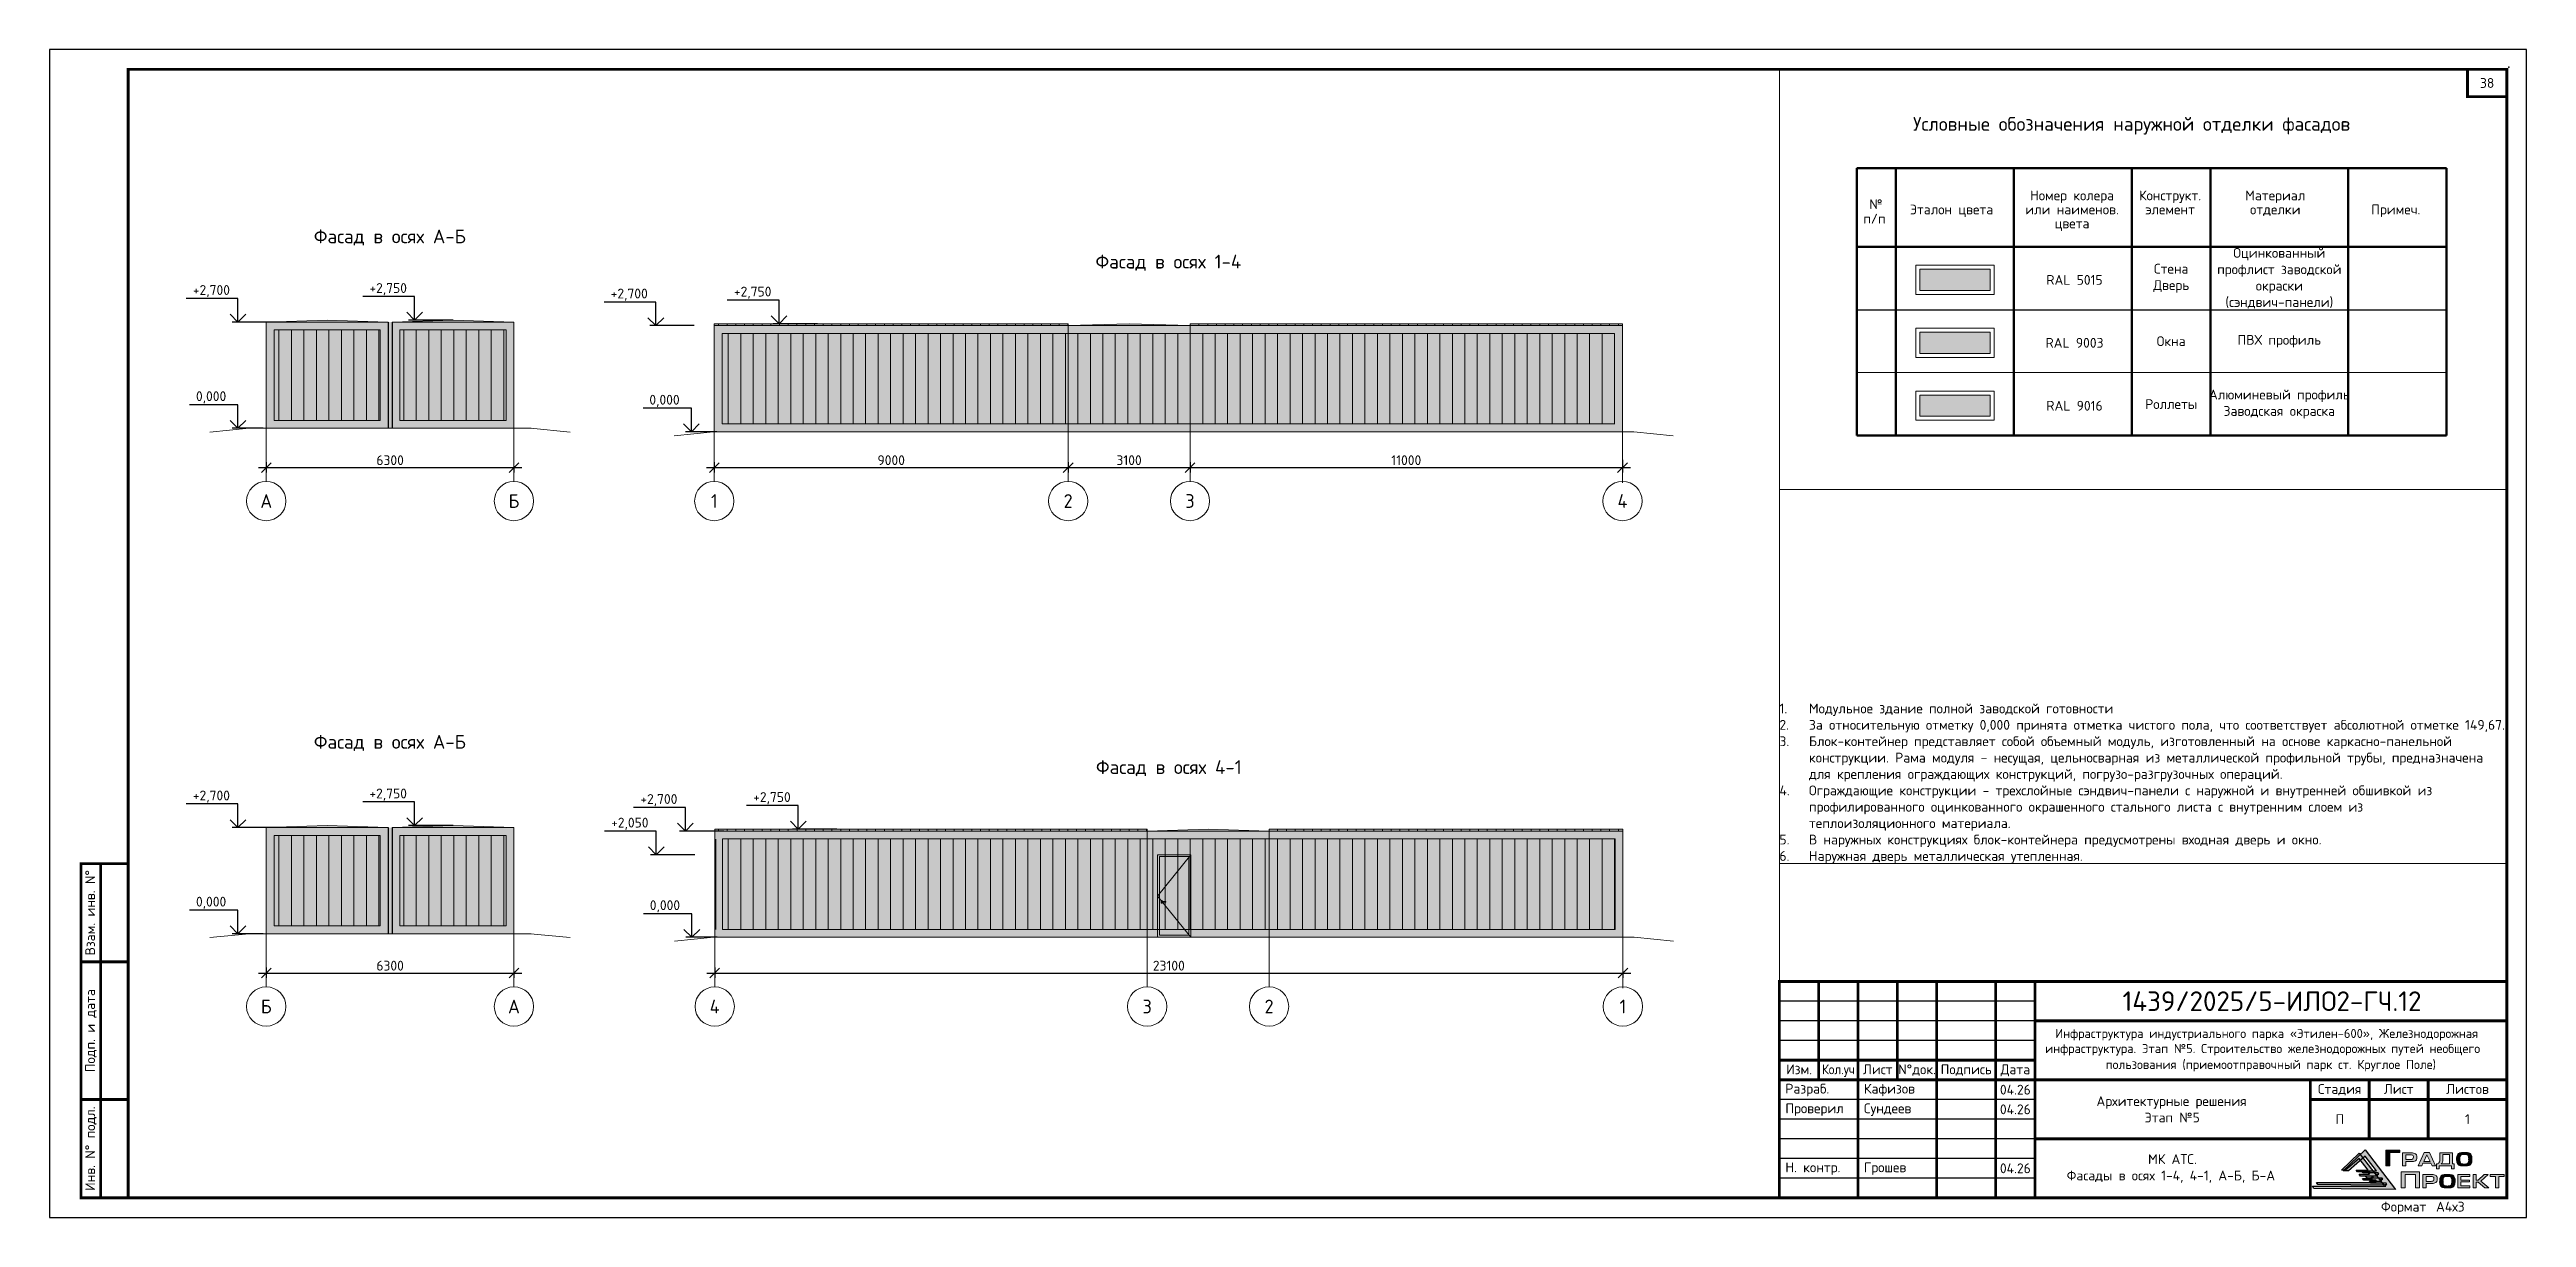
# Paper-space layout '12 мк атс' of a CAD drawing. Header units: millimetres. Extents: x -84 to 546, y 72 to 369.
# The model-space entities are those that its viewports show. They can reach past a viewport. Long polylines and large blocks are cut down to what shows.
import ezdxf
from ezdxf.enums import TextEntityAlignment as Align

# ---------------------------------------------------------------- set-up
doc = ezdxf.new("R2010")
doc.units = ezdxf.units.MM
doc.linetypes.add('HIDDEN', pattern=[0.375, 0.25, -0.125])
doc.linetypes.add('осевая2', pattern=[28.575, 19.05, -3.175, 3.175, -3.175])
doc.layers.get('Defpoints').update_dxf_attribs({"color": 3})
for name, color, linetype in [('1', 7, 'Continuous'), ('ГрП_Рамка_ДинамическийФормат', 7, 'Continuous'), ('ПП_Рамка_ДинамическийФормат', 7, 'Continuous'), ('ТХ размеры', 7, 'Continuous')]:
    doc.layers.add(name, color=color, linetype=linetype)
for name, color, linetype, lineweight in [('7.1.Экспликация', 7, 'Continuous', 60), ('второстепенные', 7, 'Continuous', 25), ('двери', 7, 'Continuous', 25), ('Дополнительная', 7, 'Continuous', 18), ('оси', 7, 'осевая2', 13), ('основная', 7, 'Continuous', 50), ('отметки', 7, 'Continuous', 18), ('размеры', 7, 'Continuous', 18), ('текст', 7, 'Continuous', 20), ('тонкая', 7, 'Continuous', 20), ('штриховка', 7, 'Continuous', 9)]:
    doc.layers.add(name, color=color, linetype=linetype, lineweight=lineweight)
doc.styles.add('GOST-2.304_Type-B', font='GOST Common.ttf')
doc.styles.add('ISOCPEUR', font='isocpeur.ttf')
doc.styles.add('ГОСТ 2.304', font='isocpeur.ttf')
doc.styles.add('СПДС', font='isocpeur.ttf')
doc.dimstyles.new('СПДС', dxfattribs={"dimscale": 50, "dimtxt": 2.5, "dimasz": 2.5, "dimexe": 1.25, "dimexo": 0.625, "dimtad": 1, "dimdec": 0, "dimrnd": 0.001, "dimtxsty": 'ГОСТ 2.304', "dimblk": 'OBLIQUE', "dimcen": 2.5, "dimdle": 2, "dimadec": 0, "dimazin": 2, "dimtfac": 0.75, "dimtdec": 0, "dimtmove": 1, "dimatfit": 3, "dimfxl": 1, "dimtolj": 1, "dimarcsym": 1})
pattern_1 = [(90, (-4445.84, 0), (-317.5, 0), [])]

psp = doc.layouts.new('12 мк атс')

# ---------------------------------------------------------------- texts
at = {"layer": 'текст', "lineweight": 20, "insert": (355.6, 162.29), "char_height": 2.5, "width": 182.5563, "attachment_point": 7, "style": 'ГОСТ 2.304'}
psp.add_mtext('\\pi-7.5,l7.5,t7.5;1.^IМодульное здание {\\A1;полной заводской готовности\\P}2.^IЗа относительную отметку 0,000 принята отметка чистого пола, что соответствует абсолютной отметке 149,67.\\P3.^IБлок-контейнер представляет собой объемный модуль, изготовленный на основе каркасно-панельной  конструкции. Рама модуля - несущая, цельносварная из металлической профильной трубы, предназначена  для крепления ограждающих конструкций, погрузо-разгрузочных операций. \\P4.^IОграждающие конструкции - трехслойные сэндвич-панели с наружной и внутренней обшивкой из профилированного оцинкованного окрашенного стального листа с внутренним слоем из  теплоизоляционного материала. \\P5.^IВ наружных конструкциях блок-контейнера предусмотрены входная дверь и окно. \\P6.^IНаружная дверь металлическая утепленная.  ', dxfattribs=at)
at = {"layer": 'текст', "lineweight": 20, "ltscale": 100, "char_height": 2.5, "width": 10, "attachment_point": 5, "style": 'ГОСТ 2.304'}
for insert in [(415.6, 104.79), (415.6, 99.79), (415.6, 84.79)]:
    psp.add_mtext('04.26', dxfattribs=dict(at, insert=insert))

msp = doc.modelspace()

# ---------------------------------------------------------------- texts
at = {"lineweight": 20, "ltscale": 100, "char_height": 250, "attachment_point": 5, "style": 'ГОСТ 2.304'}
for s, insert, width in [('Оцинкованный профлист заводской окраски (сэндвич-панели)', (4098518, 3971395.6), 3500), ('Стена\\PДверь', (4095768, 3971395.6), 2000), ('Окна', (4095768, 3969795.6), 2000), ('ПВХ профиль', (4098518, 3969795.6), 3500), ('Алюминевый профиль\\PЗаводская окраска', (4098518, 3968195.6), 3500), ('Роллеты', (4095768, 3968195.6), 2000)]:
    msp.add_mtext(s, dxfattribs=dict(at, insert=insert, width=width))
at = {"layer": 'текст', "ltscale": 100, "style": 'ГОСТ 2.304'}
for s, height, p in [('Условные обозначения наружной отделки фасадов', 350, (4094760.7, 3975320.3)), ('Номер колера', 250, (4093245.3, 3973502)), ('Конструкт.', 250, (4095740, 3973502)), ('Материал', 250, (4098414.1, 3973502)), ('п/п', 250, (4088218.3, 3972911)), ('№', 250, (4088260.2, 3973279.1)), ('Эталон цвета', 250, (4090181.5, 3973145.2)), ('или наименов.', 250, (4093245.3, 3973145.2)), ('цвета', 250, (4093245.3, 3972790.4)), ('элемент', 250, (4095740, 3973145.2)), ('отделки', 250, (4098414.1, 3973145.2)), ('Примеч.', 250, (4101480.2, 3973145.2)), ('RAL 5015', 250, (4093309, 3971354)), ('RAL 9003', 250, (4093309, 3969754)), ('RAL 9016', 250, (4093309, 3968154))]:
    msp.add_text(s, height=height, dxfattribs=at).set_placement(p, align=Align.MIDDLE_CENTER)
at = {"layer": 'текст', "style": 'ГОСТ 2.304'}
for s, p in [('Фасад в осях А-Б', (3875686, 3894512.8)), ('Фасад в осях 1-4', (3895486.9, 3893870.1)), ('Фасад в осях А-Б', (3875686, 3881658.7)), ('Фасад в осях 4-1', (3895498, 3881016))]:
    msp.add_text(s, height=350, dxfattribs=at).set_placement(p, align=Align.MIDDLE_CENTER)
at = {"layer": 'текст', "linetype": 'Continuous', "lineweight": 25, "ltscale": 100, "char_height": 250, "attachment_point": 1, "style": 'ГОСТ 2.304'}
for s, insert, width in [('+2,700', (3870674.4, 3893274.1), 1155.525), ('+2,750', (3875165, 3893324.1), 1155.525), ('+2,700', (3881302.2, 3893183.8), 1155.525), ('+2,750', (3884436.3, 3893233.8), 1155.525), ('0,000', (3870753.7, 3890574.1), 1076.228), ('0,000', (3882285.7, 3890483.8), 1076.228), ('+2,700', (3870674.4, 3880420.1), 1155.525), ('+2,750', (3875165, 3880470.1), 1155.525), ('+2,700', (3882055.7, 3880329.8), 1155.525), ('+2,750', (3884926.1, 3880379.8), 1155.525), ('+2,050', (3881313.3, 3879729.8), 1155.525), ('0,000', (3870753.7, 3877720.1), 1076.228), ('0,000', (3882296.8, 3877629.8), 1076.228)]:
    msp.add_mtext(s, dxfattribs=dict(at, insert=insert, width=width))
at = {"layer": 'ТХ размеры', "style": 'GOST-2.304_Type-B'}
for s, p in [('А', (3872541.5, 3887783.1)), ('Б', (3878841.5, 3887783.1)), ('1', (3883936.9, 3887783.1)), ('2', (3892936.9, 3887783.1)), ('3', (3896036.9, 3887783.1)), ('4', (3907036.9, 3887783.1)), ('Б', (3872541.5, 3874929.1)), ('А', (3878841.5, 3874929.1)), ('4', (3883948, 3874929.1)), ('3', (3894948, 3874929.1)), ('2', (3898048, 3874929.1)), ('1', (3907048, 3874929.1))]:
    msp.add_text(s, height=350, dxfattribs=at).set_placement(p, align=Align.MIDDLE_CENTER)

# ---------------------------------------------------------------- blocks, each defined once
blk = doc.blocks.new('*U31')
at = {"layer": 'ПП_Рамка_ДинамическийФормат', "linetype": 'Continuous', "lineweight": 30, "true_color": 0x0c6001}
h = blk.add_hatch(color=88, dxfattribs=at)
h.dxf.hatch_style = 1
h.paths.add_polyline_path([(583.4, 11.89), (588.95, 17.21), (596.72, 7.1), (575.95, 7.34), (575.59, 7.93), (594.24, 7.93), (593.87, 8.41), (594.5, 8.41), (594.28, 8.69), (590.46, 8.69), (590.04, 9.24), (593.23, 9.24), (592.86, 9.72), (593.49, 9.73), (593.27, 10), (589.47, 10), (589.04, 10.56), (592.22, 10.56), (591.86, 11.03), (592.48, 11.04), (592.26, 11.33), (588.45, 11.32), (588.02, 11.87), (591.84, 11.88), (588.98, 15.58), (584.72, 11.89)])
at = {"layer": 'ПП_Рамка_ДинамическийФормат', "linetype": 'Continuous', "lineweight": 30, "true_color": 0x033c8c}
h = blk.add_hatch(color=156, dxfattribs=at)
h.dxf.hatch_style = 1
h.paths.add_polyline_path([(582.93, 12.05), (587.41, 16.35), (593.69, 8.19), (576.92, 8.38), (576.62, 8.85), (591.68, 8.85), (591.39, 9.24), (591.89, 9.24), (591.72, 9.47), (588.63, 9.47), (588.29, 9.91), (590.87, 9.91), (590.57, 10.3), (591.08, 10.3), (590.9, 10.53), (587.83, 10.53), (587.48, 10.98), (590.05, 10.98), (589.76, 11.36), (590.26, 11.36), (590.08, 11.6), (587.01, 11.59), (586.66, 12.04), (589.74, 12.04), (587.44, 15.03), (584, 12.05)])
at = {"layer": 'ПП_Рамка_ДинамическийФормат', "linetype": 'Continuous', "lineweight": 0, "true_color": 0x033c8c}
h = blk.add_hatch(color=156, dxfattribs=at)
h.dxf.hatch_style = 1
h.paths.add_polyline_path([(594.23, 13.1), (595.23, 13.1), (595.23, 16.53), (597.8, 16.53), (597.8, 17.14), (594.23, 17.14)])
h = blk.add_hatch(color=156, dxfattribs=at)
h.dxf.hatch_style = 1
h.paths.add_polyline_path([(601.81, 16.19, 0.129761), (600.77, 16.46), (598.48, 16.46), (598.48, 13.1), (599.33, 13.1), (599.33, 14.21), (600.8, 14.21, 0.148195), (601.76, 14.43, 0.229809), (602.12, 15.01), (602.12, 15.6, 0.271278)])
h.paths.add_polyline_path([(599.32, 15.95), (600.58, 15.95, -0.094959), (600.98, 15.88, -0.198887), (601.19, 15.68, -0.099141), (601.26, 15.31, -0.182798), (601.11, 14.9, -0.188884), (600.82, 14.74, -0.015492), (600.55, 14.72), (599.32, 14.72)], flags=16)
h.paths.add_polyline_path([(605.32, 16.48), (604.01, 16.48), (602.49, 13.1), (603.39, 13.1), (603.65, 13.79), (605.68, 13.79), (605.99, 13.1), (606.83, 13.1)])
h.paths.add_polyline_path([(604.67, 15.96), (605.5, 14.23), (603.87, 14.23)], flags=16)
h.paths.add_polyline_path([(611.21, 16.47), (607.94, 16.47), (607.94, 14.64, -0.224), (607.59, 13.73), (607.48, 13.62), (607.13, 13.62), (607.13, 12.35), (607.83, 12.35), (607.83, 13.1), (610.91, 13.1), (610.91, 12.36), (611.64, 12.36), (611.64, 13.62), (611.21, 13.62)])
h.paths.add_polyline_path([(608.73, 15.97), (610.42, 15.97), (610.42, 13.6), (608.33, 13.6), (608.34, 13.66), (608.41, 13.69), (608.48, 13.76, 0.193412), (608.73, 14.4)], flags=16)
h.paths.add_polyline_path([(602.77, 11.58), (598.11, 11.58), (598.11, 7.56), (599.13, 7.56), (599.13, 10.93), (601.75, 10.93), (601.75, 7.56), (602.77, 7.56)])
h.paths.add_polyline_path([(607.29, 9.47), (607.29, 10.05, 0.311605), (607.01, 10.64, 0.129761), (605.97, 10.91), (603.68, 10.91), (603.68, 7.56), (604.53, 7.56), (604.53, 8.66), (606, 8.66, 0.148195), (606.96, 8.89, 0.267677)])
h.paths.add_polyline_path([(604.53, 10.41), (605.78, 10.41, -0.094959), (606.19, 10.33, -0.198887), (606.4, 10.13, -0.099141), (606.47, 9.76, -0.182798), (606.32, 9.35, -0.188884), (606.03, 9.2, -0.015492), (605.76, 9.18), (604.53, 9.18)], flags=16)
h.paths.add_polyline_path([(615.51, 9.48), (613.33, 9.48), (613.33, 10.41), (615.61, 10.41), (615.61, 10.91), (612.53, 10.91), (612.53, 7.56), (615.61, 7.56), (615.61, 8.01), (613.33, 8.01), (613.33, 9.04), (615.51, 9.04)])
h.paths.add_polyline_path([(617.25, 10.91), (616.45, 10.91), (616.45, 7.56), (617.25, 7.56), (617.25, 9), (617.73, 9), (619.41, 7.56), (620.42, 7.56), (618.4, 9.26), (620.26, 10.91), (619.28, 10.91), (617.72, 9.5), (617.25, 9.5)])
h.paths.add_polyline_path([(622.96, 10.4), (624.32, 10.4), (624.32, 10.91), (620.79, 10.91), (620.79, 10.4), (622.15, 10.4), (622.15, 7.56), (622.96, 7.56)])
h = blk.add_hatch(color=156, dxfattribs=at)
h.dxf.hatch_style = 1
edge = h.paths.add_edge_path()
edge.add_spline(control_points=[(614.18, 13.1), (614.31, 13.1), (614.55, 13.1), (614.88, 13.12), (615.17, 13.17), (615.43, 13.26), (615.66, 13.35), (615.86, 13.54), (616.04, 13.82), (616.16, 14.32), (616.15, 14.7), (616.14, 14.94), (616.14, 15.1), (616.14, 15.39), (616.04, 15.79), (615.86, 16.07), (615.66, 16.26), (615.43, 16.36), (615.17, 16.45), (614.88, 16.5), (614.55, 16.51), (614.31, 16.51), (614.18, 16.51), (614.05, 16.51), (613.82, 16.51), (613.49, 16.5), (613.2, 16.45), (612.94, 16.36), (612.71, 16.26), (612.51, 16.07), (612.33, 15.79), (612.23, 15.39), (612.23, 15.1), (612.23, 14.94), (612.22, 14.7), (612.21, 14.32), (612.33, 13.82), (612.51, 13.54), (612.71, 13.35), (612.94, 13.26), (613.2, 13.17), (613.49, 13.12), (613.82, 13.1), (614.05, 13.1), (614.18, 13.1)], knot_values=[0, 0, 0, 0, 0.392432, 0.709081, 0.998708, 1.278127, 1.53821, 1.728059, 2.110629, 2.5013, 3.242256, 3.242256, 3.242256, 3.711066, 4.101736, 4.484307, 4.674156, 4.934238, 5.213657, 5.503284, 5.819934, 6.212366, 6.212366, 6.212366, 6.590896, 6.907546, 7.197173, 7.476592, 7.736674, 7.926524, 8.309094, 8.699764, 9.168574, 9.168574, 9.168574, 9.90953, 10.300201, 10.682771, 10.87262, 11.132703, 11.412122, 11.701749, 12.018398, 12.396929, 12.396929, 12.396929, 12.396929], degree=3, periodic=0)
edge = h.paths.add_edge_path(flags=16)
edge.add_spline(control_points=[(613.07, 14.94), (613.07, 14.88), (613.07, 14.8), (613.07, 14.81), (613.07, 14.69), (613.06, 14.48), (613.1, 14.21), (613.14, 14), (613.23, 13.87), (613.29, 13.75), (613.41, 13.68), (613.54, 13.61), (613.7, 13.6), (613.89, 13.59), (614.04, 13.58), (614.15, 13.58), (614.18, 13.58), (614.22, 13.58), (614.32, 13.58), (614.48, 13.59), (614.66, 13.6), (614.83, 13.61), (614.96, 13.68), (615.07, 13.74), (615.14, 13.87), (615.22, 13.99), (615.27, 14.2), (615.31, 14.47), (615.3, 14.69), (615.3, 14.81), (615.3, 14.93), (615.31, 15.14), (615.27, 15.41), (615.23, 15.62), (615.14, 15.75), (615.07, 15.87), (614.96, 15.93), (614.83, 16), (614.66, 16.01), (614.48, 16.02), (614.32, 16.03), (614.22, 16.03), (614.19, 16.03), (614.15, 16.03), (614.05, 16.03), (613.89, 16.02), (613.71, 16.01), (613.54, 16), (613.41, 15.93), (613.3, 15.87), (613.23, 15.75), (613.15, 15.62), (613.1, 15.41), (613.06, 15.14), (613.07, 15), (613.07, 14.94)], knot_values=[0, 0, 0, 0, 1, 2, 3, 4, 5, 6, 7, 8, 9, 10, 11, 12, 13, 14, 15, 16, 17, 18, 19, 20, 21, 22, 23, 24, 25, 26, 27, 28, 29, 30, 31, 32, 33, 34, 35, 36, 37, 38, 39, 40, 41, 42, 43, 44, 45, 46, 47, 48, 49, 50, 51, 52, 53, 53, 53, 53], degree=3, periodic=0)
h = blk.add_hatch(color=156, dxfattribs=at)
h.dxf.hatch_style = 1
edge = h.paths.add_edge_path()
edge.add_spline(control_points=[(609.88, 7.56), (610.01, 7.56), (610.25, 7.56), (610.58, 7.56), (610.87, 7.58), (611.14, 7.67), (611.36, 7.76), (611.57, 7.96), (611.74, 8.23), (611.86, 8.73), (611.85, 9.11), (611.85, 9.36), (611.85, 9.51), (611.85, 9.8), (611.74, 10.21), (611.57, 10.48), (611.36, 10.68), (611.14, 10.77), (610.87, 10.86), (610.58, 10.91), (610.25, 10.91), (610.01, 10.91), (609.88, 10.91), (609.76, 10.91), (609.52, 10.91), (609.2, 10.91), (608.9, 10.86), (608.64, 10.77), (608.41, 10.68), (608.21, 10.48), (608.04, 10.21), (607.93, 9.8), (607.93, 9.51), (607.93, 9.36), (607.92, 9.11), (607.91, 8.73), (608.04, 8.23), (608.21, 7.96), (608.41, 7.76), (608.64, 7.67), (608.9, 7.58), (609.2, 7.56), (609.52, 7.56), (609.76, 7.56), (609.88, 7.56)], knot_values=[0, 0, 0, 0, 0.392432, 0.709081, 0.998708, 1.278127, 1.53821, 1.728059, 2.110629, 2.5013, 3.242256, 3.242256, 3.242256, 3.711066, 4.101736, 4.484307, 4.674156, 4.934238, 5.213657, 5.503284, 5.819934, 6.212366, 6.212366, 6.212366, 6.590896, 6.907546, 7.197173, 7.476592, 7.736674, 7.926524, 8.309094, 8.699764, 9.168574, 9.168574, 9.168574, 9.90953, 10.300201, 10.682771, 10.87262, 11.132703, 11.412122, 11.701749, 12.018398, 12.396929, 12.396929, 12.396929, 12.396929], degree=3, periodic=0)
edge = h.paths.add_edge_path(flags=16)
edge.add_spline(control_points=[(608.77, 9.35), (608.78, 9.3), (608.78, 9.22), (608.78, 9.22), (608.77, 9.11), (608.77, 8.89), (608.81, 8.62), (608.85, 8.41), (608.93, 8.28), (609, 8.16), (609.11, 8.1), (609.24, 8.03), (609.41, 8.02), (609.59, 8), (609.75, 8), (609.85, 8), (609.89, 8), (609.92, 8), (610.03, 8), (610.19, 8), (610.37, 8.01), (610.53, 8.02), (610.66, 8.09), (610.78, 8.16), (610.85, 8.28), (610.93, 8.4), (610.97, 8.61), (611.01, 8.88), (611.01, 9.1), (611, 9.22), (611.01, 9.34), (611.01, 9.55), (610.97, 9.82), (610.93, 10.03), (610.85, 10.16), (610.78, 10.28), (610.67, 10.34), (610.53, 10.42), (610.37, 10.42), (610.19, 10.44), (610.03, 10.44), (609.93, 10.44), (609.89, 10.44), (609.85, 10.44), (609.75, 10.44), (609.59, 10.44), (609.41, 10.42), (609.25, 10.41), (609.11, 10.34), (609, 10.28), (608.93, 10.16), (608.85, 10.03), (608.81, 9.82), (608.77, 9.55), (608.77, 9.41), (608.77, 9.35)], knot_values=[0, 0, 0, 0, 1, 2, 3, 4, 5, 6, 7, 8, 9, 10, 11, 12, 13, 14, 15, 16, 17, 18, 19, 20, 21, 22, 23, 24, 25, 26, 27, 28, 29, 30, 31, 32, 33, 34, 35, 36, 37, 38, 39, 40, 41, 42, 43, 44, 45, 46, 47, 48, 49, 50, 51, 52, 53, 53, 53, 53], degree=3, periodic=0)
at = {"layer": 'ПП_Рамка_ДинамическийФормат'}
blk.add_lwpolyline([(0, 0), (630, 0), (630, 297), (0, 297)], close=True, dxfattribs=at)
at = {"layer": 'ПП_Рамка_ДинамическийФормат', "const_width": 0.7}
for points in [[(20, 5), (625, 5), (625, 292), (20, 292)], [(625, 285), (625, 292), (615, 292), (615, 285)], [(8, 5), (20, 5), (20, 90), (8, 90)], [(440, 60), (440, 5), (625, 5), (625, 60)]]:
    blk.add_lwpolyline(points, close=True, dxfattribs=at)
for points in [[(13, 5), (13, 90)], [(20, 65), (8, 65)], [(450, 60), (450, 35)], [(460, 60), (460, 5)], [(470, 60), (470, 35)], [(480, 60), (480, 5)], [(495, 60), (495, 5)], [(505, 60), (505, 5)], [(505, 50), (625, 50)], [(505, 40), (440, 40)], [(505, 35), (440, 35)], [(505, 35), (625, 35)], [(575, 35), (575, 5)], [(590, 35), (590, 20)], [(605, 35), (605, 20)], [(20, 30), (8, 30)], [(625, 30), (575, 30)], [(505, 20), (625, 20)]]:
    blk.add_lwpolyline(points, dxfattribs=at)
at = {"layer": 'ПП_Рамка_ДинамическийФормат'}
for points in [[(505, 55), (440, 55)], [(505, 50), (440, 50)], [(505, 45), (440, 45)], [(505, 30), (440, 30)], [(505, 25), (440, 25)], [(505, 20), (440, 20)], [(505, 15), (440, 15)], [(505, 10), (440, 10)]]:
    blk.add_lwpolyline(points, dxfattribs=at)
at = {"layer": 'ПП_Рамка_ДинамическийФормат', "color": 88, "linetype": 'Continuous', "lineweight": 30, "true_color": 0x0c6001}
blk.add_lwpolyline([(583.4, 11.89), (588.95, 17.21), (596.72, 7.1), (575.95, 7.34), (575.59, 7.93), (594.24, 7.93), (593.87, 8.41), (594.5, 8.41), (594.28, 8.69), (590.46, 8.69), (590.04, 9.24), (593.23, 9.24), (592.86, 9.72), (593.49, 9.73), (593.27, 10), (589.47, 10), (589.04, 10.56), (592.22, 10.56), (591.86, 11.03), (592.48, 11.04), (592.26, 11.33), (588.45, 11.32), (588.02, 11.87), (591.84, 11.88), (588.98, 15.58), (584.72, 11.89)], close=True, dxfattribs=at)
at = {"layer": 'ПП_Рамка_ДинамическийФормат', "color": 7, "linetype": 'Continuous', "lineweight": 30, "true_color": 0xffffff}
blk.add_lwpolyline([(582.93, 12.05), (587.41, 16.35), (593.69, 8.19), (576.92, 8.38), (576.62, 8.85), (591.68, 8.85), (591.39, 9.24), (591.89, 9.24), (591.72, 9.47), (588.63, 9.47), (588.29, 9.91), (590.87, 9.91), (590.57, 10.3), (591.08, 10.3), (590.9, 10.53), (587.83, 10.53), (587.48, 10.98), (590.05, 10.98), (589.76, 11.36), (590.26, 11.36), (590.08, 11.6), (587.01, 11.59), (586.66, 12.04), (589.74, 12.04), (587.44, 15.03), (584, 12.05)], close=True, dxfattribs=at)
at = {"layer": 'ПП_Рамка_ДинамическийФормат', "color": 156, "linetype": 'Continuous', "lineweight": 0, "true_color": 0x033c8c}
blk.add_lwpolyline([(594.23, 13.1), (594.23, 17.14), (597.8, 17.14), (597.8, 16.53), (595.23, 16.53), (595.23, 13.1), (594.23, 13.1)], dxfattribs=at)
for points in [[(598.48, 13.1), (598.48, 16.46), (600.77, 16.46, -0.129761), (601.81, 16.19, -0.271278), (602.12, 15.6), (602.12, 15.01, -0.229809), (601.76, 14.43, -0.148195), (600.8, 14.21), (599.33, 14.21), (599.33, 13.1), (598.48, 13.1)], [(607.94, 16.47), (611.21, 16.47), (611.21, 13.62), (611.64, 13.62), (611.64, 12.36), (610.91, 12.36), (610.91, 13.1), (607.83, 13.1), (607.83, 12.35), (607.13, 12.35), (607.13, 13.62), (607.48, 13.62), (607.59, 13.73, 0.224), (607.94, 14.64), (607.94, 16.47)], [(603.68, 7.56), (603.68, 10.91), (605.97, 10.91, -0.129761), (607.01, 10.64, -0.311605), (607.29, 10.05), (607.29, 9.47, -0.267677), (606.96, 8.89, -0.148195), (606, 8.66), (604.53, 8.66), (604.53, 7.56), (603.68, 7.56)]]:
    blk.add_lwpolyline(points, format="xyb", dxfattribs=at)
for points in [[(599.32, 15.95), (600.58, 15.95, -0.094959), (600.98, 15.88, -0.198887), (601.19, 15.68, -0.099141), (601.26, 15.31, -0.182798), (601.11, 14.9, -0.188884), (600.82, 14.74, -0.015492), (600.55, 14.72), (599.32, 14.72), (599.32, 15.95)], [(608.73, 15.97), (610.42, 15.97), (610.42, 13.6), (608.33, 13.6), (608.34, 13.66), (608.41, 13.69), (608.48, 13.76, 0.193412), (608.73, 14.4), (608.73, 15.97)], [(604.53, 10.41), (605.78, 10.41, -0.094959), (606.19, 10.33, -0.198887), (606.4, 10.13, -0.099141), (606.47, 9.76, -0.182798), (606.32, 9.35, -0.188884), (606.03, 9.2, -0.015492), (605.76, 9.18), (604.53, 9.18), (604.53, 10.41)]]:
    blk.add_lwpolyline(points, format="xyb", close=True, dxfattribs=at)
for points in [[(602.49, 13.1), (604.01, 16.48), (605.32, 16.48), (606.83, 13.1), (605.99, 13.1), (605.68, 13.79), (603.65, 13.79), (603.39, 13.1)], [(603.87, 14.23), (605.5, 14.23), (604.67, 15.96), (603.87, 14.23)], [(602.77, 7.56), (602.77, 11.58), (598.11, 11.58), (598.11, 7.56), (599.13, 7.56), (599.13, 10.93), (601.75, 10.93), (601.75, 7.56)], [(612.53, 10.91), (612.53, 7.56), (615.61, 7.56), (615.61, 8.01), (613.33, 8.01), (613.33, 9.04), (615.51, 9.04), (615.51, 9.48), (613.33, 9.48), (613.33, 10.41), (615.61, 10.41), (615.61, 10.91)], [(616.45, 10.91), (617.25, 10.91), (617.25, 9.5), (617.72, 9.5), (619.28, 10.91), (620.26, 10.91), (618.4, 9.26), (620.42, 7.56), (619.41, 7.56), (617.73, 9), (617.25, 9), (617.25, 7.56), (616.45, 7.56)], [(622.15, 7.56), (622.15, 10.4), (620.79, 10.4), (620.79, 10.91), (624.32, 10.91), (624.32, 10.4), (622.96, 10.4), (622.96, 7.56)]]:
    blk.add_lwpolyline(points, close=True, dxfattribs=at)
for points in [[(614.18, 13.1), (614.31, 13.1), (614.55, 13.1), (614.88, 13.12), (615.17, 13.17), (615.43, 13.26), (615.66, 13.35), (615.86, 13.54), (616.04, 13.82), (616.16, 14.32), (616.15, 14.7), (616.14, 14.94), (616.14, 15.1), (616.14, 15.39), (616.04, 15.79), (615.86, 16.07), (615.66, 16.26), (615.43, 16.36), (615.17, 16.45), (614.88, 16.5), (614.55, 16.51), (614.31, 16.51), (614.18, 16.51), (614.05, 16.51), (613.82, 16.51), (613.49, 16.5), (613.2, 16.45), (612.94, 16.36), (612.71, 16.26), (612.51, 16.07), (612.33, 15.79), (612.23, 15.39), (612.23, 15.1), (612.23, 14.94), (612.22, 14.7), (612.21, 14.32), (612.33, 13.82), (612.51, 13.54), (612.71, 13.35), (612.94, 13.26), (613.2, 13.17), (613.49, 13.12), (613.82, 13.1), (614.05, 13.1), (614.18, 13.1)], [(609.88, 7.56), (610.01, 7.56), (610.25, 7.56), (610.58, 7.56), (610.87, 7.58), (611.14, 7.67), (611.36, 7.76), (611.57, 7.96), (611.74, 8.23), (611.86, 8.73), (611.85, 9.11), (611.85, 9.36), (611.85, 9.51), (611.85, 9.8), (611.74, 10.21), (611.57, 10.48), (611.36, 10.68), (611.14, 10.77), (610.87, 10.86), (610.58, 10.91), (610.25, 10.91), (610.01, 10.91), (609.88, 10.91), (609.76, 10.91), (609.52, 10.91), (609.2, 10.91), (608.9, 10.86), (608.64, 10.77), (608.41, 10.68), (608.21, 10.48), (608.04, 10.21), (607.93, 9.8), (607.93, 9.51), (607.93, 9.36), (607.92, 9.11), (607.91, 8.73), (608.04, 8.23), (608.21, 7.96), (608.41, 7.76), (608.64, 7.67), (608.9, 7.58), (609.2, 7.56), (609.52, 7.56), (609.76, 7.56), (609.88, 7.56)]]:
    blk.add_open_spline(points, degree=3, knots=[0, 0, 0, 0, 0.392432, 0.709081, 0.998708, 1.278127, 1.53821, 1.728059, 2.110629, 2.5013, 3.242256, 3.242256, 3.242256, 3.711066, 4.101736, 4.484307, 4.674156, 4.934238, 5.213657, 5.503284, 5.819934, 6.212366, 6.212366, 6.212366, 6.590896, 6.907546, 7.197173, 7.476592, 7.736674, 7.926524, 8.309094, 8.699764, 9.168574, 9.168574, 9.168574, 9.90953, 10.300201, 10.682771, 10.87262, 11.132703, 11.412122, 11.701749, 12.018398, 12.396929, 12.396929, 12.396929, 12.396929], dxfattribs=at)
for points in [[(613.07, 14.94), (613.07, 14.88), (613.07, 14.8), (613.07, 14.81), (613.07, 14.69), (613.06, 14.48), (613.1, 14.21), (613.14, 14), (613.23, 13.87), (613.29, 13.75), (613.41, 13.68), (613.54, 13.61), (613.7, 13.6), (613.89, 13.59), (614.04, 13.58), (614.15, 13.58), (614.18, 13.58), (614.22, 13.58), (614.32, 13.58), (614.48, 13.59), (614.66, 13.6), (614.83, 13.61), (614.96, 13.68), (615.07, 13.74), (615.14, 13.87), (615.22, 13.99), (615.27, 14.2), (615.31, 14.47), (615.3, 14.69), (615.3, 14.81), (615.3, 14.93), (615.31, 15.14), (615.27, 15.41), (615.23, 15.62), (615.14, 15.75), (615.07, 15.87), (614.96, 15.93), (614.83, 16), (614.66, 16.01), (614.48, 16.02), (614.32, 16.03), (614.22, 16.03), (614.19, 16.03), (614.15, 16.03), (614.05, 16.03), (613.89, 16.02), (613.71, 16.01), (613.54, 16), (613.41, 15.93), (613.3, 15.87), (613.23, 15.75), (613.15, 15.62), (613.1, 15.41), (613.06, 15.14), (613.07, 15), (613.07, 14.94)], [(608.77, 9.35), (608.78, 9.3), (608.78, 9.22), (608.78, 9.22), (608.77, 9.11), (608.77, 8.89), (608.81, 8.62), (608.85, 8.41), (608.93, 8.28), (609, 8.16), (609.11, 8.1), (609.24, 8.03), (609.41, 8.02), (609.59, 8), (609.75, 8), (609.85, 8), (609.89, 8), (609.92, 8), (610.03, 8), (610.19, 8), (610.37, 8.01), (610.53, 8.02), (610.66, 8.09), (610.78, 8.16), (610.85, 8.28), (610.93, 8.4), (610.97, 8.61), (611.01, 8.88), (611.01, 9.1), (611, 9.22), (611.01, 9.34), (611.01, 9.55), (610.97, 9.82), (610.93, 10.03), (610.85, 10.16), (610.78, 10.28), (610.67, 10.34), (610.53, 10.42), (610.37, 10.42), (610.19, 10.44), (610.03, 10.44), (609.93, 10.44), (609.89, 10.44), (609.85, 10.44), (609.75, 10.44), (609.59, 10.44), (609.41, 10.42), (609.25, 10.41), (609.11, 10.34), (609, 10.28), (608.93, 10.16), (608.85, 10.03), (608.81, 9.82), (608.77, 9.55), (608.77, 9.41), (608.77, 9.35)]]:
    blk.add_open_spline(points, degree=3, dxfattribs=at)
at = {"layer": 'ПП_Рамка_ДинамическийФормат'}
blk.add_point((625.5, 292.5), dxfattribs=at)
at = {"layer": 'ПП_Рамка_ДинамическийФормат', "style": 'ISOCPEUR'}
for s, p in [('Взам. инв. N%%D', (12.33, 77.5)), ('Подп. и дата', (12.33, 47.5)), ('Инв. N%%D подл.', (12.33, 17.5))]:
    blk.add_text(s, height=2.5, rotation=90, dxfattribs=at).set_placement(p, align=Align.BOTTOM_CENTER)
at = {"layer": 'ПП_Рамка_ДинамическийФормат', "style": 'СПДС'}
for s, p in [('Изм.', (445, 35.67)), ('Лист', (465, 35.67)), ('N%%Dдок.', (475, 35.67)), ('Подпись', (487.5, 35.67)), ('Дата', (500, 35.67)), ('Стадия', (582.5, 30.67)), ('Лист', (597.5, 30.67)), ('Листов', (615, 30.67))]:
    blk.add_text(s, height=2.5, dxfattribs=at).set_placement(p, align=Align.BOTTOM_CENTER)
at = {"layer": 'ПП_Рамка_ДинамическийФормат', "style": 'СПДС', "width": 0.9}
blk.add_text('Кол.уч', height=2.5, dxfattribs=at).set_placement((455, 35.67), align=Align.BOTTOM_CENTER)
at = {"layer": 'ПП_Рамка_ДинамическийФормат', "style": 'ISOCPEUR'}
blk.add_text('Формат', height=2.5, dxfattribs=at).set_placement((593, 1.5))
at = {"layer": 'ПП_Рамка_ДинамическийФормат', "flags": 4}
for tag, height, style, p in [('НОМЕР', 2.5, 'ISOCPEUR', (620, 288.5)), ('ШИФР', 5, 'СПДС', (565, 55)), ('ОБЪЕКТ', 2.5, 'СПДС', (565, 42.5)), ('ПОДОБЪЕКТ', 2.5, 'СПДС', (540, 27.5)), ('СТАДИЯ', 2.5, 'СПДС', (582.5, 25)), ('ЛИСТ', 2.5, 'СПДС', (597.5, 25)), ('ЛИСТОВ', 2.5, 'СПДС', (615, 25)), ('ЧЕРТЕЖ', 2.5, 'СПДС', (540, 12.5))]:
    blk.add_attdef(tag, text='', height=height, dxfattribs=dict(at, style=style)).set_placement(p, align=Align.MIDDLE_CENTER)
at = {"layer": 'ПП_Рамка_ДинамическийФормат', "style": 'СПДС'}
for tag, p, flags in [('СПЕЦ_1', (441.5, 31.5), 12), ('ФАМИЛИЯ_1', (461.5, 31.5), 4), ('СПЕЦ_2', (441.5, 26.5), 12), ('ФАМИЛИЯ_2', (461.5, 26.5), 4), ('СПЕЦ_3', (441.5, 21.5), 12), ('СПЕЦ_4', (441.5, 16.5), 12), ('ФАМИЛИЯ_3', (461.5, 21.5), 4), ('ФАМИЛИЯ_4', (461.5, 16.5), 4), ('СПЕЦ_5', (441.5, 11.5), 12), ('ФАМИЛИЯ_5', (461.5, 11.5), 4), ('СПЕЦ_6', (441.5, 6.5), 12), ('ФАМИЛИЯ_6', (461.5, 6.5), 4)]:
    blk.add_attdef(tag, p, '', height=2.5, dxfattribs=dict(at, flags=flags))
blk.add_attdef('ФОРМАТ', (607, 1.5), '', height=2.5, dxfattribs=at)
blk = doc.blocks.new('_Oblique')
at = {"color": 0, "linetype": 'ByBlock', "lineweight": -2}
blk.add_line((-0.5, -0.5), (0.5, 0.5), dxfattribs=at)
blk = doc.blocks.new('*D175')
at = {"layer": 'Defpoints', "color": 0, "linetype": 'Continuous', "lineweight": 20, "transparency": 16777216}
for p in [(3872542, 3888833), (3878842, 3888735), (3878842, 3888633)]:
    blk.add_point(p, dxfattribs=at)
at = {"layer": 'размеры', "color": 0, "linetype": 'Continuous', "lineweight": -2, "transparency": 16777216}
for p, q in [((3872342, 3888633), (3879042, 3888633)), ((3872542, 3888771), (3872542, 3888508)), ((3878842, 3888672), (3878842, 3888508))]:
    blk.add_line(p, q, dxfattribs=at)
at = {"layer": 'размеры', "color": 0, "linetype": 'Continuous', "lineweight": -2, "transparency": 16777216, "xscale": 250, "yscale": 250, "zscale": 250, "rotation": 180}
blk.add_blockref('_Oblique', (3872542, 3888633), dxfattribs=at)
at = {"layer": 'размеры', "color": 0, "linetype": 'Continuous', "lineweight": -2, "transparency": 16777216, "xscale": 250, "yscale": 250, "zscale": 250}
blk.add_blockref('_Oblique', (3878842, 3888633), dxfattribs=at)
at = {"layer": 'размеры', "color": 0, "linetype": 'Continuous', "lineweight": 25, "transparency": 16777216, "insert": (3875692, 3888821), "char_height": 250, "attachment_point": 5, "style": 'ГОСТ 2.304'}
blk.add_mtext('\\A1;6300', dxfattribs=at)
blk = doc.blocks.new('*D176')
at = {"layer": 'Defpoints', "color": 0, "linetype": 'Continuous', "lineweight": 20, "transparency": 16777216}
for p in [(3883937, 3888833), (3892937, 3888801), (3892937, 3888633)]:
    blk.add_point(p, dxfattribs=at)
at = {"layer": 'размеры', "color": 0, "linetype": 'Continuous', "lineweight": -2, "transparency": 16777216}
for p, q in [((3883737, 3888633), (3893137, 3888633)), ((3883937, 3888771), (3883937, 3888508)), ((3892937, 3888738), (3892937, 3888508))]:
    blk.add_line(p, q, dxfattribs=at)
at = {"layer": 'размеры', "color": 0, "linetype": 'Continuous', "lineweight": -2, "transparency": 16777216, "xscale": 250, "yscale": 250, "zscale": 250, "rotation": 180}
blk.add_blockref('_Oblique', (3883937, 3888633), dxfattribs=at)
at = {"layer": 'размеры', "color": 0, "linetype": 'Continuous', "lineweight": -2, "transparency": 16777216, "xscale": 250, "yscale": 250, "zscale": 250}
blk.add_blockref('_Oblique', (3892937, 3888633), dxfattribs=at)
at = {"layer": 'размеры', "color": 0, "linetype": 'Continuous', "lineweight": 25, "transparency": 16777216, "insert": (3888437, 3888821), "char_height": 250, "attachment_point": 5, "style": 'ГОСТ 2.304'}
blk.add_mtext('\\A1;9000', dxfattribs=at)
blk = doc.blocks.new('*D177')
at = {"layer": 'Defpoints', "color": 0, "linetype": 'Continuous', "lineweight": 20, "transparency": 16777216}
for p in [(3883948, 3875979), (3907048, 3875881), (3907048, 3875779)]:
    blk.add_point(p, dxfattribs=at)
at = {"layer": 'размеры', "color": 0, "linetype": 'Continuous', "lineweight": -2, "transparency": 16777216}
for p, q in [((3883748, 3875779), (3907248, 3875779)), ((3883948, 3875917), (3883948, 3875654)), ((3907048, 3875818), (3907048, 3875654))]:
    blk.add_line(p, q, dxfattribs=at)
at = {"layer": 'размеры', "color": 0, "linetype": 'Continuous', "lineweight": -2, "transparency": 16777216, "xscale": 250, "yscale": 250, "zscale": 250, "rotation": 180}
blk.add_blockref('_Oblique', (3883948, 3875779), dxfattribs=at)
at = {"layer": 'размеры', "color": 0, "linetype": 'Continuous', "lineweight": -2, "transparency": 16777216, "xscale": 250, "yscale": 250, "zscale": 250}
blk.add_blockref('_Oblique', (3907048, 3875779), dxfattribs=at)
at = {"layer": 'размеры', "color": 0, "linetype": 'Continuous', "lineweight": 25, "transparency": 16777216, "insert": (3895498, 3875967), "char_height": 250, "attachment_point": 5, "style": 'ГОСТ 2.304'}
blk.add_mtext('\\A1;23100', dxfattribs=at)
blk = doc.blocks.new('дверь')
at = {"layer": 'штриховка', "lineweight": 20, "ltscale": 100, "true_color": 0x007cb0}
h = blk.add_hatch(color=144, dxfattribs=at)
h.dxf.hatch_style = 1
h.paths.add_polyline_path([(4046677, 3954350), (4048377, 3954350), (4048377, 3958550), (4046677, 3958550)])
at = {"layer": '1', "linetype": 'HIDDEN', "lineweight": 20, "ltscale": 700}
for p, q in [((4048377, 3958550), (4046677, 3956448)), ((4046677, 3956448), (4048377, 3954350))]:
    blk.add_line(p, q, dxfattribs=at)
at = {"layer": '1', "lineweight": 20, "ltscale": 100}
for points in [[(4046677, 3954350), (4048377, 3954350), (4048377, 3958550), (4046677, 3958550)], [(4046777, 3954450), (4048277, 3954450), (4048277, 3958450), (4046777, 3958450)], [(4046927, 3956216), (4046862, 3956216), (4046862, 3956085), (4046927, 3956085)], [(4046889, 3956174), (4047111, 3956174), (4047111, 3956135), (4046889, 3956135)]]:
    blk.add_lwpolyline(points, close=True, dxfattribs=at)
at = {"layer": 'двери', "linetype": 'Continuous', "lineweight": 20}
for p, q in [((4046848, 3958550), (4048377, 3958550)), ((4048377, 3954350), (4048377, 3958353))]:
    blk.add_line(p, q, dxfattribs=at)
blk = doc.blocks.new('*D174')
at = {"layer": 'Defpoints', "color": 0, "linetype": 'Continuous', "lineweight": 20, "transparency": 16777216}
for p in [(3872542, 3875979), (3878842, 3875881), (3878842, 3875779)]:
    blk.add_point(p, dxfattribs=at)
at = {"layer": 'размеры', "color": 0, "linetype": 'Continuous', "lineweight": -2, "transparency": 16777216}
for p, q in [((3872342, 3875779), (3879042, 3875779)), ((3872542, 3875917), (3872542, 3875654)), ((3878842, 3875818), (3878842, 3875654))]:
    blk.add_line(p, q, dxfattribs=at)
at = {"layer": 'размеры', "color": 0, "linetype": 'Continuous', "lineweight": -2, "transparency": 16777216, "xscale": 250, "yscale": 250, "zscale": 250, "rotation": 180}
blk.add_blockref('_Oblique', (3872542, 3875779), dxfattribs=at)
at = {"layer": 'размеры', "color": 0, "linetype": 'Continuous', "lineweight": -2, "transparency": 16777216, "xscale": 250, "yscale": 250, "zscale": 250}
blk.add_blockref('_Oblique', (3878842, 3875779), dxfattribs=at)
at = {"layer": 'размеры', "color": 0, "linetype": 'Continuous', "lineweight": 25, "transparency": 16777216, "insert": (3875692, 3875967), "char_height": 250, "attachment_point": 5, "style": 'ГОСТ 2.304'}
blk.add_mtext('\\A1;6300', dxfattribs=at)
blk = doc.blocks.new('*D190')
at = {"layer": 'Defpoints', "color": 0, "linetype": 'Continuous', "lineweight": 20, "transparency": 16777216}
for p in [(3892937, 3888833), (3896037, 3888801), (3896037, 3888633)]:
    blk.add_point(p, dxfattribs=at)
at = {"layer": 'размеры', "color": 0, "linetype": 'Continuous', "lineweight": -2, "transparency": 16777216}
for p, q in [((3892737, 3888633), (3896237, 3888633)), ((3892937, 3888771), (3892937, 3888508)), ((3896037, 3888738), (3896037, 3888508))]:
    blk.add_line(p, q, dxfattribs=at)
at = {"layer": 'размеры', "color": 0, "linetype": 'Continuous', "lineweight": -2, "transparency": 16777216, "xscale": 250, "yscale": 250, "zscale": 250, "rotation": 180}
blk.add_blockref('_Oblique', (3892937, 3888633), dxfattribs=at)
at = {"layer": 'размеры', "color": 0, "linetype": 'Continuous', "lineweight": -2, "transparency": 16777216, "xscale": 250, "yscale": 250, "zscale": 250}
blk.add_blockref('_Oblique', (3896037, 3888633), dxfattribs=at)
at = {"layer": 'размеры', "color": 0, "linetype": 'Continuous', "lineweight": 25, "transparency": 16777216, "insert": (3894487, 3888821), "char_height": 250, "attachment_point": 5, "style": 'ГОСТ 2.304'}
blk.add_mtext('\\A1;3100', dxfattribs=at)
blk = doc.blocks.new('*D191')
at = {"layer": 'Defpoints', "color": 0, "linetype": 'Continuous', "lineweight": 20, "transparency": 16777216}
for p in [(3896037, 3888833), (3907037, 3888895), (3907037, 3888633)]:
    blk.add_point(p, dxfattribs=at)
at = {"layer": 'размеры', "color": 0, "linetype": 'Continuous', "lineweight": -2, "transparency": 16777216}
for p, q in [((3895837, 3888633), (3907237, 3888633)), ((3896037, 3888771), (3896037, 3888508)), ((3907037, 3888832), (3907037, 3888508))]:
    blk.add_line(p, q, dxfattribs=at)
at = {"layer": 'размеры', "color": 0, "linetype": 'Continuous', "lineweight": -2, "transparency": 16777216, "xscale": 250, "yscale": 250, "zscale": 250, "rotation": 180}
blk.add_blockref('_Oblique', (3896037, 3888633), dxfattribs=at)
at = {"layer": 'размеры', "color": 0, "linetype": 'Continuous', "lineweight": -2, "transparency": 16777216, "xscale": 250, "yscale": 250, "zscale": 250}
blk.add_blockref('_Oblique', (3907037, 3888633), dxfattribs=at)
at = {"layer": 'размеры', "color": 0, "linetype": 'Continuous', "lineweight": 25, "transparency": 16777216, "insert": (3901537, 3888821), "char_height": 250, "attachment_point": 5, "style": 'ГОСТ 2.304'}
blk.add_mtext('\\A1;11000', dxfattribs=at)

# ---------------------------------------------------------------- dimensions: what is measured, and where the dimension line sits
at = {"layer": 'размеры', "linetype": 'Continuous', "lineweight": 25}
for base, p1, p2, picture, middle in [((3878841.5, 3888633.1), (3872541.5, 3888833.1), (3878841.5, 3888734.9), '*D175', (3875691.5, 3888820.6)), ((3892936.9, 3888633.1), (3883936.9, 3888833.1), (3892936.9, 3888800.8), '*D176', (3888436.9, 3888820.6)), ((3896036.9, 3888633.1), (3892936.9, 3888833.1), (3896036.9, 3888800.8), '*D190', (3894486.9, 3888820.6)), ((3907036.9, 3888633.1), (3896036.9, 3888833.1), (3907036.9, 3888894.6), '*D191', (3901536.9, 3888820.6)), ((3878841.5, 3875779.1), (3872541.5, 3875979.1), (3878841.5, 3875880.9), '*D174', (3875691.5, 3875966.6)), ((3907048, 3875779.1), (3883948, 3875979.1), (3907048, 3875880.9), '*D177', (3895498, 3875966.6))]:
    dim = msp.add_linear_dim(base=base, p1=p1, p2=p2, dimstyle='СПДС', override={"dimscale": 100}, dxfattribs=at)
    dim.commit()
    dim.dimension.update_dxf_attribs({"geometry": picture, "text_midpoint": middle})

# ---------------------------------------------------------------- hatches: boundary and pattern name
at = {"lineweight": 20, "ltscale": 100}
h = msp.add_hatch(dxfattribs=at)
h.set_pattern_fill('ANSI31', color=256, scale=70, angle=45)
h.set_pattern_definition([(90, (-4445.84, 0), (-222.25, 0), [])])
h.paths.add_polyline_path([(3892936.9, 3892242.8), (3892936.9, 3892292.8), (3883936.9, 3892292.8), (3883936.9, 3892242.8)])
h.paths.add_polyline_path([(3896036.9, 3892292.8), (3896036.9, 3892242.8), (3907036.9, 3892242.8), (3907036.9, 3892292.8)])
h = msp.add_hatch(dxfattribs=at)
h.set_pattern_fill('ANSI31', color=256, scale=70, angle=45)
h.paths.add_polyline_path([(3883948, 3879438.7), (3883948, 3879388.7), (3894948, 3879388.7), (3894948, 3879438.7)])
h.paths.add_polyline_path([(3907048, 3879438.7), (3898048, 3879438.7), (3898048, 3879388.7), (3907048, 3879388.7)])
at = {"layer": 'двери', "lineweight": 20, "ltscale": 100, "true_color": 0xecece7}
h = msp.add_hatch(color=254, dxfattribs=at)
h.dxf.hatch_style = 1
h.paths.add_polyline_path([(4091162.5, 3970024.8), (4089373.5, 3970024.8), (4089373.5, 3969484.5), (4091162.5, 3969484.5)])
at = {"layer": 'двери', "lineweight": 20, "ltscale": 100, "true_color": 0xf1f0ea}
h = msp.add_hatch(color=7, dxfattribs=at)
h.dxf.hatch_style = 1
h.paths.add_polyline_path([(4091162.5, 3968424.8), (4089373.5, 3968424.8), (4089373.5, 3967884.5), (4091162.5, 3967884.5)])
at = {"layer": 'штриховка', "lineweight": 20, "ltscale": 100, "true_color": 0x007cb0}
h = msp.add_hatch(color=144, dxfattribs=at)
h.dxf.hatch_style = 1
h.paths.add_polyline_path([(4091162.5, 3971624.8), (4089373.5, 3971624.8), (4089373.5, 3971084.5), (4091162.5, 3971084.5)])
h = msp.add_hatch(color=144, dxfattribs=at)
h.dxf.hatch_style = 1
h.paths.add_polyline_path([(3878841.5, 3892333.1), (3877291.5, 3892383.1), (3875741.5, 3892333.1), (3875641.5, 3892333.1), (3874091.5, 3892383.1), (3872541.5, 3892333.1), (3872541.5, 3889633.1), (3878841.5, 3889633.1)])
h = msp.add_hatch(color=144, dxfattribs=at)
h.dxf.hatch_style = 1
h.paths.add_polyline_path([(3883936.9, 3892242.8), (3883936.9, 3889542.8), (3907036.9, 3889542.8), (3907036.9, 3892242.8)])
h.paths.add_polyline_path([(3892936.9, 3892292.8), (3883936.9, 3892292.8), (3883936.9, 3892242.8), (3892936.9, 3892242.8)])
h.paths.add_polyline_path([(3896036.9, 3892242.8), (3907036.9, 3892242.8), (3907036.9, 3892292.8), (3896036.9, 3892292.8)])
h.paths.add_polyline_path([(3892936.9, 3892242.8), (3896036.9, 3892242.8), (3894486.9, 3892292.8)])
at = {"layer": 'штриховка', "lineweight": 20, "ltscale": 100}
h = msp.add_hatch(dxfattribs=at)
h.set_pattern_fill('ANSI31', color=256, scale=100, angle=45)
h.paths.add_polyline_path([(3872741.5, 3892133.1), (3875441.5, 3892133.1), (3875441.5, 3889833.1), (3872741.5, 3889833.1)])
h.paths.add_polyline_path([(3875941.5, 3892133.1), (3878641.5, 3892133.1), (3878641.5, 3889833.1), (3875941.5, 3889833.1)])
h = msp.add_hatch(dxfattribs=at)
h.set_pattern_fill('ANSI31', color=256, scale=100, angle=45)
h.set_pattern_definition(pattern_1)
h.paths.add_polyline_path([(3884136.9, 3892040.3), (3884136.9, 3889742.8), (3906836.9, 3889741.5), (3906836.9, 3892044)])
at = {"layer": 'штриховка', "lineweight": 20, "ltscale": 100, "true_color": 0x007cb0}
h = msp.add_hatch(color=144, dxfattribs=at)
h.dxf.hatch_style = 1
h.paths.add_polyline_path([(3878841.5, 3879479.1), (3877291.5, 3879529.1), (3875741.5, 3879479.1), (3875641.5, 3879479.1), (3874091.5, 3879529.1), (3872541.5, 3879479.1), (3872541.5, 3876779.1), (3878841.5, 3876779.1)])
at = {"layer": 'штриховка', "lineweight": 20, "ltscale": 100}
h = msp.add_hatch(dxfattribs=at)
h.set_pattern_fill('ANSI31', color=256, scale=100, angle=45)
h.set_pattern_definition([(90, (0, -12854.05), (-317.5, 0), [])])
h.paths.add_polyline_path([(3872741.5, 3879279.1), (3875441.5, 3879279.1), (3875441.5, 3876979.1), (3872741.5, 3876979.1)])
h.paths.add_polyline_path([(3875941.5, 3879279.1), (3878641.5, 3879279.1), (3878641.5, 3876979.1), (3875941.5, 3876979.1)])
at = {"layer": 'штриховка', "lineweight": 20, "ltscale": 100, "true_color": 0x007cb0}
h = msp.add_hatch(color=144, dxfattribs=at)
h.dxf.hatch_style = 1
h.paths.add_polyline_path([(3883948, 3879388.7), (3883948, 3876688.7), (3907048, 3876688.7), (3907048, 3879388.7)])
h.paths.add_polyline_path([(3907048, 3879438.7), (3898048, 3879438.7), (3898048, 3879388.7), (3907048, 3879388.7)])
h.paths.add_polyline_path([(3894948, 3879388.7), (3898048, 3879388.7), (3896498, 3879438.7)])
h.paths.add_polyline_path([(3883948, 3879388.7), (3894948, 3879388.7), (3894948, 3879438.7), (3883948, 3879438.7)])
at = {"layer": 'штриховка', "lineweight": 20, "ltscale": 100}
h = msp.add_hatch(dxfattribs=at)
h.set_pattern_fill('ANSI31', color=256, scale=100, angle=45)
h.set_pattern_definition(pattern_1)
h.paths.add_polyline_path([(3883948, 3879186.2), (3883948, 3876888.7), (3907048, 3876888.7), (3907048, 3879191.2)])

# ---------------------------------------------------------------- linework, layer by layer
at = {"lineweight": 20, "ltscale": 100}
for points in [[(3892936.9, 3892292.8), (3883936.9, 3892292.8), (3883936.9, 3892242.8), (3892936.9, 3892242.8)], [(3883936.9, 3889542.8), (3907036.9, 3889542.8), (3907036.9, 3892242.8), (3883936.9, 3892242.8)], [(3896036.9, 3892242.8), (3907036.9, 3892242.8), (3907036.9, 3892292.8), (3896036.9, 3892292.8)], [(3884136.9, 3889742.8), (3906836.9, 3889742.8), (3906836.9, 3892042.8), (3884136.9, 3892042.8)], [(3883948, 3879388.7), (3894948, 3879388.7), (3894948, 3879438.7), (3883948, 3879438.7)], [(3883948, 3876688.7), (3907048, 3876688.7), (3907048, 3879388.7), (3883948, 3879388.7)], [(3884148, 3876888.7), (3906848, 3876888.7), (3906848, 3879188.7), (3884148, 3879188.7)], [(3907048, 3879438.7), (3898048, 3879438.7), (3898048, 3879388.7), (3907048, 3879388.7)]]:
    msp.add_lwpolyline(points, close=True, dxfattribs=at)
for points in [[(3892936.9, 3892242.8), (3896036.9, 3892242.8), (3894486.9, 3892292.8), (3892936.9, 3892242.8)], [(3894948, 3879388.7), (3898048, 3879388.7), (3896498, 3879438.7), (3894948, 3879388.7)]]:
    msp.add_lwpolyline(points, dxfattribs=at)
at = {"layer": '1', "lineweight": 20, "ltscale": 100}
for points in [[(4089273.5, 3971724.8), (4091262.5, 3971724.8), (4091262.5, 3970984.5), (4089273.5, 3970984.5)], [(4089373.5, 3971624.8), (4091162.5, 3971624.8), (4091162.5, 3971084.5), (4089373.5, 3971084.5)], [(4089273.5, 3970124.8), (4091262.5, 3970124.8), (4091262.5, 3969384.5), (4089273.5, 3969384.5)], [(4089373.5, 3970024.8), (4091162.5, 3970024.8), (4091162.5, 3969484.5), (4089373.5, 3969484.5)], [(4089273.5, 3968524.8), (4091262.5, 3968524.8), (4091262.5, 3967784.5), (4089273.5, 3967784.5)], [(4089373.5, 3968424.8), (4091162.5, 3968424.8), (4091162.5, 3967884.5), (4089373.5, 3967884.5)]]:
    msp.add_lwpolyline(points, close=True, dxfattribs=at)
at = {"layer": '7.1.Экспликация', "lineweight": 25}
msp.add_line((4087768, 3970595.6), (4102768, 3970595.6), dxfattribs=at)
at = {"layer": 'второстепенные'}
for p, q in [((3875641.5, 3892333.1), (3875641.5, 3889633.1)), ((3875741.5, 3892333.1), (3875741.5, 3889633.1)), ((3875641.5, 3879479.1), (3875641.5, 3876779.1)), ((3875741.5, 3879479.1), (3875741.5, 3876779.1))]:
    msp.add_line(p, q, dxfattribs=at)
at = {"layer": 'второстепенные', "lineweight": 20, "ltscale": 100}
for points in [[(3875641.5, 3892333.1), (3874091.5, 3892383.1), (3872541.5, 3892333.1)], [(3872541.5, 3892333.1), (3875641.5, 3892333.1), (3875641.5, 3889633.1), (3872541.5, 3889633.1)], [(3878841.5, 3892333.1), (3877291.5, 3892383.1), (3875741.5, 3892333.1)], [(3875741.5, 3892333.1), (3878841.5, 3892333.1), (3878841.5, 3889633.1), (3875741.5, 3889633.1)], [(3872741.5, 3892133.1), (3875441.5, 3892133.1), (3875441.5, 3889833.1), (3872741.5, 3889833.1)], [(3875941.5, 3892133.1), (3878641.5, 3892133.1), (3878641.5, 3889833.1), (3875941.5, 3889833.1)], [(3875641.5, 3879479.1), (3874091.5, 3879529.1), (3872541.5, 3879479.1)], [(3872541.5, 3879479.1), (3875641.5, 3879479.1), (3875641.5, 3876779.1), (3872541.5, 3876779.1)], [(3872741.5, 3879279.1), (3875441.5, 3879279.1), (3875441.5, 3876979.1), (3872741.5, 3876979.1)], [(3878841.5, 3879479.1), (3877291.5, 3879529.1), (3875741.5, 3879479.1)], [(3875741.5, 3879479.1), (3878841.5, 3879479.1), (3878841.5, 3876779.1), (3875741.5, 3876779.1)], [(3875941.5, 3879279.1), (3878641.5, 3879279.1), (3878641.5, 3876979.1), (3875941.5, 3876979.1)]]:
    msp.add_lwpolyline(points, close=True, dxfattribs=at)
at = {"layer": 'Дополнительная'}
for p, q in [((3871103.3, 3889533.1), (3872105.3, 3889633.1)), ((3871103.3, 3889533.1), (3872105.3, 3889633.1)), ((3880268.8, 3889533.1), (3879266.8, 3889633.1)), ((3882916.1, 3889442.8), (3883918.1, 3889542.8)), ((3908326.6, 3889442.8), (3907324.6, 3889542.8)), ((3871103.3, 3876679.1), (3872105.3, 3876779.1)), ((3871103.3, 3876679.1), (3872105.3, 3876779.1)), ((3880268.8, 3876679.1), (3879266.8, 3876779.1)), ((3882927.2, 3876588.7), (3883929.2, 3876688.7)), ((3908337.7, 3876588.7), (3907335.7, 3876688.7))]:
    msp.add_line(p, q, dxfattribs=at)
at = {"layer": 'Дополнительная', "linetype": 'Continuous', "ltscale": 0.083333}
for points in [[(3872105.3, 3889633.1), (3879277.8, 3889633.1), (3879277.8, 3889633.1), (3872105.3, 3889633.1)], [(3883918.1, 3889542.8), (3907324.6, 3889542.8), (3907324.6, 3889542.8), (3883918.1, 3889542.8)], [(3872105.3, 3876779.1), (3879277.8, 3876779.1), (3879277.8, 3876779.1), (3872105.3, 3876779.1)], [(3883929.2, 3876688.7), (3907335.7, 3876688.7), (3907335.7, 3876688.7), (3883929.2, 3876688.7)]]:
    msp.add_lwpolyline(points, close=True, dxfattribs=at)
at = {"layer": 'Дополнительная', "lineweight": 20, "ltscale": 100}
for centre in [(3872541.5, 3887783.1), (3878841.5, 3887783.1), (3883936.9, 3887783.1), (3892936.9, 3887783.1), (3896036.9, 3887783.1), (3907036.9, 3887783.1), (3872541.5, 3874929.1), (3878841.5, 3874929.1), (3883948, 3874929.1), (3894948, 3874929.1), (3898048, 3874929.1), (3907048, 3874929.1)]:
    msp.add_circle(centre, 500, dxfattribs=at)
at = {"layer": 'оси', "ltscale": 25, "extrusion": (1, 0, 0)}
for p, q in [((3892936.9, 3892292.8), (3892936.9, 3888283.1)), ((3896036.9, 3892292.8), (3896036.9, 3888283.1)), ((3872541.5, 3889633.1), (3872541.5, 3888283.1)), ((3878841.5, 3889633.1), (3878841.5, 3888283.1)), ((3883936.9, 3889542.8), (3883936.9, 3888283.1)), ((3907036.9, 3889542.8), (3907036.9, 3888246.5)), ((3894948, 3879438.7), (3894948, 3875429.1)), ((3898048, 3879438.7), (3898048, 3875429.1)), ((3872541.5, 3876779.1), (3872541.5, 3875429.1)), ((3878841.5, 3876779.1), (3878841.5, 3875429.1)), ((3883948, 3876688.7), (3883948, 3875429.1)), ((3907048, 3876688.7), (3907048, 3875392.4))]:
    msp.add_line(p, q, dxfattribs=at)
at = {"layer": 'основная'}
for p, q in [((4087768, 3974195.6), (4087768, 3967395.6)), ((4087768, 3974195.6), (4102768, 3974195.6)), ((4088768, 3974195.6), (4088768, 3967395.6)), ((4091768, 3974195.6), (4091768, 3967395.6)), ((4094768, 3974195.6), (4094768, 3967395.6)), ((4096768, 3974195.6), (4096768, 3967395.6)), ((4100268, 3974195.6), (4100268, 3967395.6)), ((4102768, 3974195.6), (4102768, 3967395.6)), ((4087768, 3972195.6), (4102768, 3972195.6)), ((4087768, 3967395.6), (4102768, 3967395.6))]:
    msp.add_line(p, q, dxfattribs=at)
at = {"layer": 'отметки', "linetype": 'Continuous', "lineweight": 25, "ltscale": 100, "extrusion": (0, 1, 0)}
for points, elevation in [([(-3871822.9, 0), (-3870504.9, 0)], 3892933.1), ([(-3876313.5, 0), (-3874995.6, 0)], 3892983.1), ([(-3882450.7, 0), (-3881132.8, 0)], 3892842.8), ([(-3885584.8, 0), (-3884266.9, 0)], 3892892.8), ([(-3872800.9, 0), (-3871672.9, 0)], 3892333.1), ([(-3877291.5, 0), (-3876163.5, 0)], 3892383.1), ([(-3883428.7, 0), (-3882300.7, 0)], 3892242.8), ([(-3886562.9, 0), (-3885434.8, 0)], 3892292.8), ([(-3871822.9, 0), (-3870592.6, 0)], 3890233.1), ([(-3872466.8, 0), (-3871672.9, 0)], 3889633.1), ([(-3883354.9, 0), (-3882124.7, 0)], 3890142.8), ([(-3883998.9, 0), (-3883204.9, 0)], 3889542.8), ([(-3871822.9, 0), (-3870504.9, 0)], 3880079.1), ([(-3876313.5, 0), (-3874995.6, 0)], 3880129.1), ([(-3883204.2, 0), (-3881886.2, 0)], 3879988.7), ([(-3886074.6, 0), (-3884756.6, 0)], 3880038.7), ([(-3872800.9, 0), (-3871672.9, 0)], 3879479.1), ([(-3877291.5, 0), (-3876163.5, 0)], 3879529.1), ([(-3882461.8, 0), (-3881143.8, 0)], 3879388.7), ([(-3884182.2, 0), (-3883054.2, 0)], 3879388.7), ([(-3887052.6, 0), (-3885924.6, 0)], 3879438.7), ([(-3883439.8, 0), (-3882311.8, 0)], 3878788.7), ([(-3871822.9, 0), (-3870592.6, 0)], 3877379.1), ([(-3883366, 0), (-3882135.7, 0)], 3877288.7), ([(-3872466.8, 0), (-3871672.9, 0)], 3876779.1), ([(-3884009.9, 0), (-3883216, 0)], 3876688.7)]:
    msp.add_lwpolyline(points, dxfattribs=dict(at, elevation=elevation))
at = {"layer": 'отметки', "linetype": 'Continuous', "lineweight": 25, "ltscale": 100, "extrusion": (1, 0, 0)}
for points, elevation in [([(3892333.1, 0), (3892933.1, 0)], 3871822.9), ([(3892383.1, 0), (3892983.1, 0)], 3876313.5), ([(3892242.8, 0), (3892842.8, 0)], 3882450.7), ([(3892292.8, 0), (3892892.8, 0)], 3885584.8), ([(3889633.1, 0), (3890233.1, 0)], 3871822.9), ([(3889542.8, 0), (3890142.8, 0)], 3883354.9), ([(3879479.1, 0), (3880079.1, 0)], 3871822.9), ([(3879529.1, 0), (3880129.1, 0)], 3876313.5), ([(3879388.7, 0), (3879988.7, 0)], 3883204.2), ([(3879438.7, 0), (3880038.7, 0)], 3886074.6), ([(3878788.7, 0), (3879388.7, 0)], 3882461.8), ([(3876779.1, 0), (3877379.1, 0)], 3871822.9), ([(3876688.7, 0), (3877288.7, 0)], 3883366)]:
    msp.add_lwpolyline(points, dxfattribs=dict(at, elevation=elevation))
at = {"layer": 'отметки', "linetype": 'Continuous', "lineweight": 25, "ltscale": 100, "extrusion": (-0.707107, -0.707107, 0)}
for points, elevation in [([(-14502.9, 0), (-14785.8, 0)], -5490087.3), ([(-11362.9, 0), (-11645.8, 0)], -5493298.1), ([(-6924.1, 0), (-7206.9, 0)], -5497538.5), ([(-4743.3, 0), (-5026.1, 0)], -5499790), ([(-12593.7, 0), (-12876.6, 0)], -5488178.2), ([(-4375.5, 0), (-4658.3, 0)], -5496268.7), ([(-5413.7, 0), (-5696.6, 0)], -5480998.2), ([(-2273.7, 0), (-2556.6, 0)], -5484208.9), ([(2697.9, 0), (2415.1, 0)], -5488982.1), ([(4692.2, 0), (4409.4, 0)], -5491047.1), ([(2597.2, 0), (2314.4, 0)], -5488032.9), ([(-3504.6, 0), (-3787.4, 0)], -5479089), ([(4721.6, 0), (4438.7, 0)], -5487187.3)]:
    msp.add_lwpolyline(points, dxfattribs=dict(at, elevation=elevation))
at = {"layer": 'отметки', "linetype": 'Continuous', "lineweight": 25, "ltscale": 100, "extrusion": (0.707107, -0.707107, 0)}
for points, elevation in [([(5490087.3, 0), (5490370.2, 0)], -14502.9), ([(5493298.1, 0), (5493580.9, 0)], -11362.9), ([(5497538.5, 0), (5497821.3, 0)], -6924.1), ([(5499790, 0), (5500072.8, 0)], -4743.3), ([(5488178.2, 0), (5488461, 0)], -12593.7), ([(5496268.7, 0), (5496551.5, 0)], -4375.5), ([(5480998.2, 0), (5481281, 0)], -5413.7), ([(5484208.9, 0), (5484491.7, 0)], -2273.7), ([(5488982.1, 0), (5489264.9, 0)], 2697.9), ([(5491047.1, 0), (5491329.9, 0)], 4692.2), ([(5488032.9, 0), (5488315.7, 0)], 2597.2), ([(5479089, 0), (5479371.8, 0)], -3504.6), ([(5487187.3, 0), (5487470.2, 0)], 4721.6)]:
    msp.add_lwpolyline(points, dxfattribs=dict(at, elevation=elevation))
at = {"layer": 'тонкая'}
for p, q in [((4087768, 3970595.6), (4102768, 3970595.6)), ((4087768, 3968995.6), (4102768, 3968995.6))]:
    msp.add_line(p, q, dxfattribs=at)

# ---------------------------------------------------------------- block references
at = {"lineweight": 20, "xscale": 0.5, "yscale": 0.5, "zscale": 0.5}
msp.add_blockref('дверь', (1871868.8, 1899513.9), dxfattribs=at)

msp.set_redraw_order([(e.dxf.handle, doc.entitydb.next_handle()) for e in msp.query("TEXT MTEXT ATTDEF DIMENSION ARC_DIMENSION")])  # texts and dimensions are drawn at this point

# ---------------------------------------------------------------- linework, layer by layer
at = {"layer": 'Defpoints', "lineweight": 20, "ltscale": 100}
psp.add_lwpolyline([(355.6, 132.29), (355.6, 162.29), (540.6, 162.29)], dxfattribs=at)

# ---------------------------------------------------------------- block references
at = {"layer": 'ГрП_Рамка_ДинамическийФормат'}
ref = psp.add_blockref('*U31', (-84.4, 72.29), dxfattribs=at)
ref.add_attrib('ШИФР_001', '1439/2025/5-ИЛО2-ГЧ.12', (442.85, 124.79), dxfattribs={"layer": 'ПП_Рамка_ДинамическийФормат', "height": 5, "style": 'СПДС', "flags": 4})
ref.add_attrib('ОБЪЕКТ_001', 'Инфраструктура индустриального парка «Этилен-600», Железнодорожная', (425.75, 117.93), dxfattribs={"layer": 'ПП_Рамка_ДинамическийФормат', "height": 2.3, "style": 'СПДС', "flags": 4})
ref.add_attrib('ПОДОБЪЕКТ_001', 'Архитектурные решения', (436.23, 100.63), dxfattribs={"layer": 'ПП_Рамка_ДинамическийФормат', "height": 2.5, "style": 'СПДС', "flags": 4})
ref.add_attrib('ЧЕРТЕЖ_001', 'МК АТС.', (449.35, 85.88), dxfattribs={"layer": 'ПП_Рамка_ДинамическийФормат', "height": 2.5, "style": 'СПДС', "flags": 4})
ref.add_attrib('СТАДИЯ', 'П', dxfattribs={"layer": 'ПП_Рамка_ДинамическийФормат', "height": 2.5, "style": 'СПДС', "flags": 4}).set_placement((498.1, 97.29), align=Align.MIDDLE_CENTER)
ref.add_attrib('ЛИСТОВ', '1', dxfattribs={"layer": 'ПП_Рамка_ДинамическийФормат', "height": 2.5, "style": 'СПДС', "flags": 4}).set_placement((530.6, 97.29), align=Align.MIDDLE_CENTER)
ref.add_attrib('НОМЕР', '38', dxfattribs={"layer": 'ПП_Рамка_ДинамическийФормат', "height": 2.5, "style": 'ISOCPEUR', "flags": 4}).set_placement((535.6, 360.79), align=Align.MIDDLE_CENTER)
ref.add_attrib('ФОРМАТ', 'А4х3', (522.6, 73.79), dxfattribs={"layer": 'ПП_Рамка_ДинамическийФормат', "height": 2.5, "style": 'СПДС'})
ref.add_attrib('СПЕЦ_1', 'Разраб.', (357.1, 103.79), dxfattribs={"layer": 'ПП_Рамка_ДинамическийФормат', "height": 2.5, "style": 'СПДС', "flags": 12})
ref.add_attrib('СПЕЦ_2', 'Проверил', (357.1, 98.79), dxfattribs={"layer": 'ПП_Рамка_ДинамическийФормат', "height": 2.5, "style": 'СПДС', "flags": 12})
ref.add_attrib('СПЕЦ_5', 'Н. контр.', (357.1, 83.79), dxfattribs={"layer": 'ПП_Рамка_ДинамическийФормат', "height": 2.5, "style": 'СПДС', "flags": 12})
ref.add_attrib('ФАМИЛИЯ_1', 'Кафизов', (377.1, 103.79), dxfattribs={"layer": 'ПП_Рамка_ДинамическийФормат', "height": 2.5, "style": 'СПДС', "flags": 4})
ref.add_attrib('ФАМИЛИЯ_2', 'Сундеев', (377.1, 98.79), dxfattribs={"layer": 'ПП_Рамка_ДинамическийФормат', "height": 2.5, "style": 'СПДС', "flags": 4})
ref.add_attrib('ФАМИЛИЯ_5', 'Грошев', (377.1, 83.79), dxfattribs={"layer": 'ПП_Рамка_ДинамическийФормат', "height": 2.5, "style": 'СПДС', "flags": 4})
ref.add_attrib('ОБЪЕКТ_002', 'инфраструктура. Этап №5. Строительство железнодорожных путей необщего', (423.16, 114.1), dxfattribs={"layer": 'ПП_Рамка_ДинамическийФормат', "height": 2.3, "style": 'СПДС'})
ref.add_attrib('ОБЪЕКТ_003', 'пользования (приемоотправочный парк ст. Круглое Поле)', (438.57, 110.04), dxfattribs={"layer": 'ПП_Рамка_ДинамическийФормат', "height": 2.3, "style": 'СПДС'})
ref.add_attrib('ПОДОБЪЕКТ_002', 'Этап №5', (448.48, 96.46), dxfattribs={"layer": 'ПП_Рамка_ДинамическийФормат', "height": 2.5, "style": 'СПДС'})
ref.add_attrib('ЧЕРТЕЖ_002', 'Фасады в осях 1-4, 4-1, А-Б, Б-А', (428.66, 81.71), dxfattribs={"layer": 'ПП_Рамка_ДинамическийФормат', "height": 2.5, "style": 'СПДС'})

psp.set_redraw_order([(e.dxf.handle, doc.entitydb.next_handle()) for e in psp.query("TEXT MTEXT ATTDEF DIMENSION ARC_DIMENSION")])  # texts and dimensions are drawn at this point

# ---------------------------------------------------------------- viewports
at = {"layer": 'Defpoints', "lineweight": 20, "ltscale": 100}
psp.add_viewport(center=(145.6, 220.79), size=(420, 287), view_center_point=(3890029.31, 3884413.74), view_height=28700.0005, dxfattribs=at)
psp.add_viewport(center=(448.1, 310.86), size=(185, 106.8604), view_center_point=(4095053.82, 3971368.52), view_height=10686.0437, status=3, dxfattribs=at)

doc.saveas('drawing.dxf')
